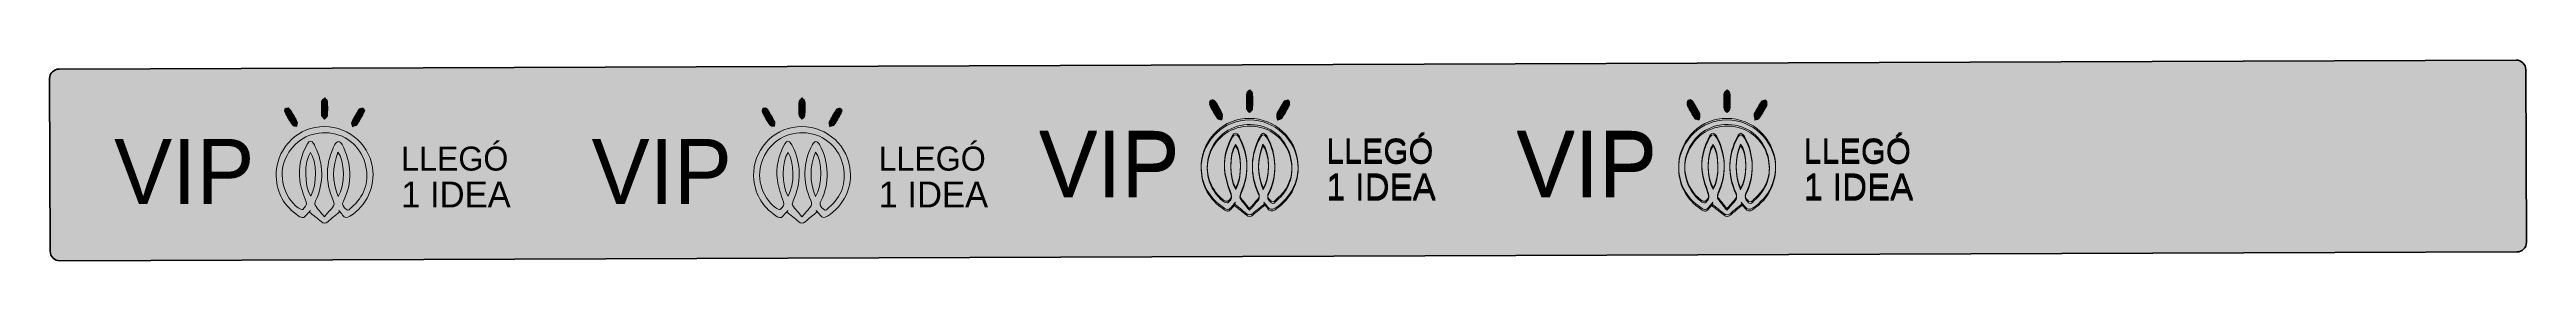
# Model space of a CAD drawing. Header units: millimetres. Extents: x -336 to 268, y -416 to 74.
# Drawn here: x 9.3 to 266.7, y -415.7 to -394.7 of the extents above; entities that cross this region are included whole.
import ezdxf

# ---------------------------------------------------------------- set-up
doc = ezdxf.new("R2010")
doc.units = ezdxf.units.MM
doc.header["$MEASUREMENT"] = 0
doc.layers.add('Capa 1', color=7, linetype='Continuous', lineweight=0)

msp = doc.modelspace()

# ---------------------------------------------------------------- hatches: boundary and pattern name
at = {"layer": 'Capa 1', "true_color": 0x92784b, "transparency": 33554687}
h = msp.add_hatch(color=35, dxfattribs=at)
h.dxf.hatch_style = 2
edge = h.paths.add_edge_path()
edge.add_spline(control_points=[(10.25, -395.68), (10.25, -395.68), (265.59, -394.75), (265.59, -394.75), (266.14, -394.75), (266.59, -395.2), (266.59, -395.75), (266.59, -395.75), (266.66, -413.75), (266.66, -413.75), (266.66, -414.3), (266.21, -414.75), (265.66, -414.75), (265.66, -414.75), (10.33, -415.67), (10.33, -415.67), (9.78, -415.68), (9.33, -415.23), (9.32, -414.68), (9.32, -414.68), (9.26, -396.68), (9.26, -396.68), (9.26, -396.13), (9.7, -395.68), (10.25, -395.68)], knot_values=[0, 0, 0, 0, 1, 1, 1, 2, 2, 2, 3, 3, 3, 4, 4, 4, 5, 5, 5, 6, 6, 6, 7, 7, 7, 8, 8, 8, 8], degree=3, periodic=0)
at = {"layer": 'Capa 1', "true_color": 0x000000, "transparency": 33554687}
h = msp.add_hatch(color=18, dxfattribs=at)
h.dxf.hatch_style = 2
edge = h.paths.add_edge_path()
edge.add_spline(control_points=[(37.52, -399.8), (37.52, -399.55), (37.48, -399.29), (37.53, -399.05), (37.57, -398.91), (37.74, -398.81), (37.85, -398.68), (37.95, -398.8), (38.13, -398.92), (38.14, -399.04), (38.17, -399.54), (38.17, -400.04), (38.14, -400.54), (38.13, -400.67), (37.93, -400.79), (37.82, -400.91), (37.72, -400.77), (37.56, -400.65), (37.53, -400.51), (37.48, -400.28), (37.52, -400.04), (37.52, -399.8), (37.52, -399.8), (37.52, -399.8), (37.52, -399.8)], knot_values=[0, 0, 0, 0, 1, 1, 1, 2, 2, 2, 3, 3, 3, 4, 4, 4, 5, 5, 5, 6, 6, 6, 7, 7, 7, 8, 8, 8, 8], degree=3, periodic=0)
h = msp.add_hatch(color=18, dxfattribs=at)
h.dxf.hatch_style = 2
edge = h.paths.add_edge_path()
edge.add_spline(control_points=[(87.14, -399.8), (87.14, -399.55), (87.1, -399.29), (87.15, -399.05), (87.18, -398.91), (87.36, -398.81), (87.47, -398.68), (87.57, -398.8), (87.75, -398.92), (87.76, -399.04), (87.79, -399.54), (87.79, -400.04), (87.75, -400.54), (87.74, -400.67), (87.55, -400.79), (87.44, -400.91), (87.33, -400.77), (87.18, -400.65), (87.15, -400.51), (87.1, -400.28), (87.13, -400.04), (87.13, -399.8), (87.14, -399.8), (87.14, -399.8), (87.14, -399.8)], knot_values=[0, 0, 0, 0, 1, 1, 1, 2, 2, 2, 3, 3, 3, 4, 4, 4, 5, 5, 5, 6, 6, 6, 7, 7, 7, 8, 8, 8, 8], degree=3, periodic=0)
h = msp.add_hatch(color=18, dxfattribs=at)
h.dxf.hatch_style = 2
edge = h.paths.add_edge_path()
edge.add_spline(control_points=[(130.17, -398.86), (130.24, -398.92), (130.36, -398.99), (130.43, -399.1), (130.68, -399.51), (130.93, -399.91), (131.13, -400.34), (131.19, -400.47), (131.1, -400.66), (131.07, -400.82), (130.92, -400.77), (130.69, -400.77), (130.62, -400.66), (130.34, -400.24), (130.1, -399.8), (129.86, -399.36), (129.73, -399.12), (129.86, -398.87), (130.17, -398.86)], knot_values=[0, 0, 0, 0, 1, 1, 1, 2, 2, 2, 3, 3, 3, 4, 4, 4, 5, 5, 5, 6, 6, 6, 6], degree=3, periodic=0)
h = msp.add_hatch(color=18, dxfattribs=at)
h.dxf.hatch_style = 2
edge = h.paths.add_edge_path()
edge.add_spline(control_points=[(133.65, -398.94), (133.65, -398.69), (133.61, -398.44), (133.67, -398.2), (133.7, -398.06), (133.88, -397.95), (133.99, -397.83), (134.09, -397.95), (134.26, -398.06), (134.27, -398.19), (134.31, -398.69), (134.31, -399.19), (134.27, -399.69), (134.26, -399.82), (134.06, -399.93), (133.95, -400.05), (133.85, -399.92), (133.69, -399.8), (133.66, -399.65), (133.61, -399.43), (133.65, -399.18), (133.65, -398.94), (133.65, -398.94), (133.65, -398.94), (133.65, -398.94)], knot_values=[0, 0, 0, 0, 1, 1, 1, 2, 2, 2, 3, 3, 3, 4, 4, 4, 5, 5, 5, 6, 6, 6, 7, 7, 7, 8, 8, 8, 8], degree=3, periodic=0)
h = msp.add_hatch(color=18, dxfattribs=at)
h.dxf.hatch_style = 2
edge = h.paths.add_edge_path()
edge.add_spline(control_points=[(133.65, -399.11), (133.65, -398.86), (133.61, -398.6), (133.67, -398.37), (133.7, -398.23), (133.88, -398.12), (133.99, -398), (134.09, -398.12), (134.26, -398.23), (134.27, -398.36), (134.31, -398.86), (134.31, -399.36), (134.27, -399.86), (134.26, -399.98), (134.06, -400.1), (133.95, -400.22), (133.85, -400.09), (133.69, -399.97), (133.66, -399.82), (133.61, -399.59), (133.65, -399.35), (133.65, -399.11), (133.65, -399.11), (133.65, -399.11), (133.65, -399.11)], knot_values=[0, 0, 0, 0, 1, 1, 1, 2, 2, 2, 3, 3, 3, 4, 4, 4, 5, 5, 5, 6, 6, 6, 7, 7, 7, 8, 8, 8, 8], degree=3, periodic=0)
h = msp.add_hatch(color=18, dxfattribs=at)
h.dxf.hatch_style = 2
edge = h.paths.add_edge_path()
edge.add_spline(control_points=[(138.15, -399.16), (138.1, -399.29), (138.07, -399.38), (138.02, -399.46), (137.8, -399.86), (137.58, -400.27), (137.32, -400.64), (137.24, -400.76), (137.03, -400.77), (136.87, -400.83), (136.84, -400.67), (136.74, -400.47), (136.8, -400.36), (137.02, -399.91), (137.27, -399.47), (137.54, -399.06), (137.61, -398.96), (137.8, -398.9), (137.93, -398.9), (138.01, -398.91), (138.08, -399.08), (138.15, -399.16)], knot_values=[0, 0, 0, 0, 1, 1, 1, 2, 2, 2, 3, 3, 3, 4, 4, 4, 5, 5, 5, 6, 6, 6, 7, 7, 7, 7], degree=3, periodic=0)
h = msp.add_hatch(color=18, dxfattribs=at)
h.dxf.hatch_style = 2
edge = h.paths.add_edge_path()
edge.add_spline(control_points=[(179.79, -398.86), (179.85, -398.92), (179.98, -398.99), (180.05, -399.1), (180.3, -399.51), (180.55, -399.91), (180.75, -400.34), (180.81, -400.47), (180.72, -400.66), (180.69, -400.82), (180.54, -400.77), (180.31, -400.77), (180.24, -400.66), (179.96, -400.24), (179.72, -399.8), (179.48, -399.36), (179.35, -399.12), (179.48, -398.87), (179.79, -398.86)], knot_values=[0, 0, 0, 0, 1, 1, 1, 2, 2, 2, 3, 3, 3, 4, 4, 4, 5, 5, 5, 6, 6, 6, 6], degree=3, periodic=0)
h = msp.add_hatch(color=18, dxfattribs=at)
h.dxf.hatch_style = 2
edge = h.paths.add_edge_path()
edge.add_spline(control_points=[(183.27, -398.94), (183.27, -398.69), (183.23, -398.44), (183.29, -398.2), (183.32, -398.06), (183.49, -397.95), (183.61, -397.83), (183.7, -397.95), (183.88, -398.06), (183.89, -398.19), (183.92, -398.69), (183.93, -399.19), (183.89, -399.69), (183.88, -399.82), (183.68, -399.93), (183.57, -400.05), (183.47, -399.92), (183.31, -399.8), (183.28, -399.65), (183.23, -399.43), (183.27, -399.18), (183.27, -398.94), (183.27, -398.94), (183.27, -398.94), (183.27, -398.94)], knot_values=[0, 0, 0, 0, 1, 1, 1, 2, 2, 2, 3, 3, 3, 4, 4, 4, 5, 5, 5, 6, 6, 6, 7, 7, 7, 8, 8, 8, 8], degree=3, periodic=0)
h = msp.add_hatch(color=18, dxfattribs=at)
h.dxf.hatch_style = 2
edge = h.paths.add_edge_path()
edge.add_spline(control_points=[(183.27, -399.11), (183.27, -398.86), (183.23, -398.6), (183.29, -398.37), (183.32, -398.23), (183.49, -398.12), (183.61, -398), (183.7, -398.12), (183.88, -398.23), (183.89, -398.36), (183.92, -398.86), (183.93, -399.36), (183.89, -399.86), (183.88, -399.98), (183.68, -400.1), (183.57, -400.22), (183.47, -400.09), (183.31, -399.97), (183.28, -399.82), (183.23, -399.59), (183.27, -399.35), (183.27, -399.11), (183.27, -399.11), (183.27, -399.11), (183.27, -399.11)], knot_values=[0, 0, 0, 0, 1, 1, 1, 2, 2, 2, 3, 3, 3, 4, 4, 4, 5, 5, 5, 6, 6, 6, 7, 7, 7, 8, 8, 8, 8], degree=3, periodic=0)
h = msp.add_hatch(color=18, dxfattribs=at)
h.dxf.hatch_style = 2
edge = h.paths.add_edge_path()
edge.add_spline(control_points=[(187.77, -399.16), (187.72, -399.29), (187.69, -399.38), (187.64, -399.46), (187.41, -399.86), (187.2, -400.27), (186.94, -400.64), (186.86, -400.76), (186.64, -400.77), (186.49, -400.83), (186.46, -400.67), (186.36, -400.47), (186.42, -400.36), (186.63, -399.91), (186.89, -399.47), (187.16, -399.06), (187.23, -398.96), (187.42, -398.9), (187.55, -398.9), (187.63, -398.91), (187.7, -399.08), (187.77, -399.16)], knot_values=[0, 0, 0, 0, 1, 1, 1, 2, 2, 2, 3, 3, 3, 4, 4, 4, 5, 5, 5, 6, 6, 6, 7, 7, 7, 7], degree=3, periodic=0)
h = msp.add_hatch(color=18, dxfattribs=at)
h.dxf.hatch_style = 2
edge = h.paths.add_edge_path()
edge.add_spline(control_points=[(36.4, -408.92), (37.09, -407.76), (37.02, -405.25), (36.38, -404.39), (35.71, -405.26), (35.7, -407.9), (36.4, -408.92)], knot_values=[0, 0, 0, 0, 1, 1, 1, 2, 2, 2, 2], degree=3, periodic=0)
edge = h.paths.add_edge_path()
edge.add_spline(control_points=[(39.24, -408.95), (40, -407.9), (39.96, -405.12), (39.22, -404.36), (38.63, -405.89), (38.62, -407.39), (39.24, -408.95)], knot_values=[0, 0, 0, 0, 1, 1, 1, 2, 2, 2, 2], degree=3, periodic=0)
edge = h.paths.add_edge_path()
edge.add_spline(control_points=[(37.82, -411.08), (38.14, -410.71), (38.4, -410.42), (38.66, -410.13), (38.87, -409.89), (38.87, -409.67), (38.74, -409.38), (37.87, -407.41), (37.92, -405.46), (38.92, -403.55), (38.99, -403.42), (39.16, -403.23), (39.27, -403.24), (39.41, -403.25), (39.58, -403.42), (39.66, -403.56), (40.16, -404.48), (40.43, -405.47), (40.45, -406.51), (40.47, -407.54), (40.27, -408.54), (39.79, -409.45), (39.58, -409.87), (39.86, -410.08), (40.07, -410.3), (40.31, -410.55), (40.47, -410.24), (40.62, -410.12), (41.94, -408.99), (42.45, -407.56), (42.14, -405.87), (41.78, -403.94), (40.19, -402.5), (38.32, -402.34), (36.31, -402.16), (34.61, -403.15), (33.78, -405.02), (33, -406.79), (33.57, -408.97), (35.1, -410.16), (35.23, -410.26), (35.53, -410.36), (35.58, -410.31), (35.76, -410.09), (36.05, -409.92), (35.91, -409.51), (35.65, -408.78), (35.38, -408.04), (35.27, -407.28), (35.08, -405.93), (35.39, -404.66), (36.06, -403.47), (36.25, -403.12), (36.5, -403.13), (36.71, -403.46), (36.76, -403.54), (36.8, -403.62), (36.84, -403.71), (37.76, -405.6), (37.78, -407.51), (36.91, -409.43), (36.85, -409.56), (36.79, -409.78), (36.85, -409.87), (37.14, -410.27), (37.46, -410.64), (37.82, -411.08)], knot_values=[0, 0, 0, 0, 1, 1, 1, 2, 2, 2, 3, 3, 3, 4, 4, 4, 5, 5, 5, 6, 6, 6, 7, 7, 7, 8, 8, 8, 9, 9, 9, 10, 10, 10, 11, 11, 11, 12, 12, 12, 13, 13, 13, 14, 14, 14, 15, 15, 15, 16, 16, 16, 17, 17, 17, 18, 18, 18, 19, 19, 19, 20, 20, 20, 21, 21, 21, 22, 22, 22, 22], degree=3, periodic=0)
edge = h.paths.add_edge_path()
edge.add_spline(control_points=[(39.4, -410.58), (38.99, -410.92), (38.57, -411.24), (38.18, -411.59), (37.92, -411.81), (37.73, -411.78), (37.49, -411.58), (37.08, -411.24), (36.66, -410.92), (36.25, -410.59), (36.29, -410.53), (36.33, -410.47), (36.37, -410.41), (36.25, -410.55), (36.13, -410.69), (36.02, -410.82), (35.67, -411.25), (35.57, -411.28), (35.1, -410.97), (33.66, -409.98), (32.86, -408.62), (32.81, -406.86), (32.73, -404.21), (34.75, -401.92), (37.33, -401.69), (40.01, -401.46), (42.39, -403.3), (42.81, -405.93), (43.14, -407.92), (42.2, -409.94), (40.48, -411.02), (40.15, -411.23), (39.93, -411.2), (39.71, -410.9), (39.59, -410.74), (39.45, -410.58), (39.31, -410.42), (39.34, -410.47), (39.37, -410.53), (39.4, -410.58)], knot_values=[0, 0, 0, 0, 1, 1, 1, 2, 2, 2, 3, 3, 3, 4, 4, 4, 5, 5, 5, 6, 6, 6, 7, 7, 7, 8, 8, 8, 9, 9, 9, 10, 10, 10, 11, 11, 11, 12, 12, 12, 13, 13, 13, 13], degree=3, periodic=0)
h = msp.add_hatch(color=18, dxfattribs=at)
h.dxf.hatch_style = 2
edge = h.paths.add_edge_path()
edge.add_spline(control_points=[(34.04, -399.71), (34.1, -399.77), (34.23, -399.85), (34.3, -399.96), (34.55, -400.36), (34.8, -400.77), (35, -401.2), (35.06, -401.32), (34.96, -401.52), (34.94, -401.68), (34.78, -401.63), (34.56, -401.62), (34.49, -401.51), (34.21, -401.1), (33.96, -400.66), (33.73, -400.22), (33.6, -399.97), (33.73, -399.72), (34.04, -399.71)], knot_values=[0, 0, 0, 0, 1, 1, 1, 2, 2, 2, 3, 3, 3, 4, 4, 4, 5, 5, 5, 6, 6, 6, 6], degree=3, periodic=0)
h = msp.add_hatch(color=18, dxfattribs=at)
h.dxf.hatch_style = 2
edge = h.paths.add_edge_path()
edge.add_spline(control_points=[(42.02, -400.02), (41.96, -400.15), (41.93, -400.23), (41.89, -400.31), (41.66, -400.71), (41.45, -401.12), (41.19, -401.5), (41.11, -401.61), (40.89, -401.63), (40.74, -401.69), (40.71, -401.52), (40.61, -401.33), (40.67, -401.21), (40.88, -400.76), (41.14, -400.33), (41.41, -399.91), (41.47, -399.81), (41.67, -399.75), (41.8, -399.76), (41.88, -399.77), (41.95, -399.93), (42.02, -400.02)], knot_values=[0, 0, 0, 0, 1, 1, 1, 2, 2, 2, 3, 3, 3, 4, 4, 4, 5, 5, 5, 6, 6, 6, 7, 7, 7, 7], degree=3, periodic=0)
h = msp.add_hatch(color=18, dxfattribs=at)
h.dxf.hatch_style = 2
edge = h.paths.add_edge_path()
edge.add_spline(control_points=[(86.01, -408.92), (86.71, -407.76), (86.64, -405.25), (86, -404.39), (85.33, -405.26), (85.32, -407.9), (86.01, -408.92)], knot_values=[0, 0, 0, 0, 1, 1, 1, 2, 2, 2, 2], degree=3, periodic=0)
edge = h.paths.add_edge_path()
edge.add_spline(control_points=[(88.86, -408.95), (89.62, -407.9), (89.57, -405.12), (88.84, -404.36), (88.25, -405.89), (88.23, -407.39), (88.86, -408.95)], knot_values=[0, 0, 0, 0, 1, 1, 1, 2, 2, 2, 2], degree=3, periodic=0)
edge = h.paths.add_edge_path()
edge.add_spline(control_points=[(87.44, -411.08), (87.76, -410.71), (88.01, -410.42), (88.28, -410.13), (88.49, -409.89), (88.49, -409.67), (88.36, -409.38), (87.49, -407.41), (87.53, -405.46), (88.54, -403.55), (88.61, -403.42), (88.78, -403.23), (88.89, -403.24), (89.03, -403.25), (89.2, -403.42), (89.28, -403.56), (89.78, -404.48), (90.04, -405.47), (90.07, -406.51), (90.09, -407.54), (89.88, -408.54), (89.41, -409.45), (89.2, -409.87), (89.48, -410.08), (89.69, -410.3), (89.93, -410.55), (90.09, -410.24), (90.24, -410.12), (91.56, -408.99), (92.07, -407.56), (91.76, -405.87), (91.4, -403.94), (89.8, -402.5), (87.93, -402.34), (85.92, -402.16), (84.23, -403.15), (83.4, -405.02), (82.62, -406.79), (83.19, -408.97), (84.72, -410.16), (84.85, -410.26), (85.15, -410.36), (85.19, -410.31), (85.38, -410.09), (85.67, -409.92), (85.52, -409.51), (85.27, -408.78), (85, -408.04), (84.89, -407.28), (84.7, -405.93), (85.01, -404.66), (85.67, -403.47), (85.87, -403.12), (86.12, -403.13), (86.33, -403.46), (86.38, -403.54), (86.42, -403.62), (86.46, -403.71), (87.38, -405.6), (87.4, -407.51), (86.53, -409.43), (86.47, -409.56), (86.41, -409.78), (86.47, -409.87), (86.75, -410.27), (87.08, -410.64), (87.44, -411.08)], knot_values=[0, 0, 0, 0, 1, 1, 1, 2, 2, 2, 3, 3, 3, 4, 4, 4, 5, 5, 5, 6, 6, 6, 7, 7, 7, 8, 8, 8, 9, 9, 9, 10, 10, 10, 11, 11, 11, 12, 12, 12, 13, 13, 13, 14, 14, 14, 15, 15, 15, 16, 16, 16, 17, 17, 17, 18, 18, 18, 19, 19, 19, 20, 20, 20, 21, 21, 21, 22, 22, 22, 22], degree=3, periodic=0)
edge = h.paths.add_edge_path()
edge.add_spline(control_points=[(89.02, -410.58), (88.61, -410.92), (88.19, -411.24), (87.79, -411.59), (87.54, -411.81), (87.35, -411.78), (87.1, -411.58), (86.7, -411.24), (86.28, -410.92), (85.87, -410.59), (85.91, -410.53), (85.95, -410.47), (85.99, -410.41), (85.87, -410.55), (85.75, -410.69), (85.64, -410.82), (85.29, -411.25), (85.18, -411.28), (84.72, -410.97), (83.28, -409.98), (82.48, -408.62), (82.43, -406.86), (82.35, -404.21), (84.37, -401.92), (86.95, -401.69), (89.62, -401.46), (92.01, -403.3), (92.43, -405.93), (92.75, -407.92), (91.82, -409.94), (90.1, -411.02), (89.77, -411.23), (89.55, -411.2), (89.33, -410.9), (89.2, -410.74), (89.06, -410.58), (88.93, -410.42), (88.96, -410.47), (88.99, -410.53), (89.02, -410.58)], knot_values=[0, 0, 0, 0, 1, 1, 1, 2, 2, 2, 3, 3, 3, 4, 4, 4, 5, 5, 5, 6, 6, 6, 7, 7, 7, 8, 8, 8, 9, 9, 9, 10, 10, 10, 11, 11, 11, 12, 12, 12, 13, 13, 13, 13], degree=3, periodic=0)
h = msp.add_hatch(color=18, dxfattribs=at)
h.dxf.hatch_style = 2
edge = h.paths.add_edge_path()
edge.add_spline(control_points=[(83.65, -399.71), (83.72, -399.77), (83.85, -399.85), (83.92, -399.96), (84.17, -400.36), (84.41, -400.77), (84.62, -401.2), (84.67, -401.32), (84.58, -401.52), (84.56, -401.68), (84.4, -401.63), (84.18, -401.62), (84.1, -401.51), (83.82, -401.1), (83.58, -400.66), (83.35, -400.22), (83.22, -399.97), (83.35, -399.72), (83.65, -399.71)], knot_values=[0, 0, 0, 0, 1, 1, 1, 2, 2, 2, 3, 3, 3, 4, 4, 4, 5, 5, 5, 6, 6, 6, 6], degree=3, periodic=0)
h = msp.add_hatch(color=18, dxfattribs=at)
h.dxf.hatch_style = 2
edge = h.paths.add_edge_path()
edge.add_spline(control_points=[(91.64, -400.02), (91.58, -400.15), (91.55, -400.23), (91.51, -400.31), (91.28, -400.71), (91.07, -401.12), (90.81, -401.5), (90.73, -401.61), (90.51, -401.63), (90.36, -401.69), (90.33, -401.52), (90.23, -401.33), (90.28, -401.21), (90.5, -400.76), (90.75, -400.33), (91.03, -399.91), (91.09, -399.81), (91.29, -399.75), (91.42, -399.76), (91.5, -399.77), (91.57, -399.93), (91.64, -400.02)], knot_values=[0, 0, 0, 0, 1, 1, 1, 2, 2, 2, 3, 3, 3, 4, 4, 4, 5, 5, 5, 6, 6, 6, 7, 7, 7, 7], degree=3, periodic=0)
h = msp.add_hatch(color=18, dxfattribs=at)
h.dxf.hatch_style = 2
edge = h.paths.add_edge_path()
edge.add_spline(control_points=[(132.53, -408.06), (133.22, -406.9), (133.16, -404.39), (132.52, -403.54), (131.84, -404.4), (131.84, -407.05), (132.53, -408.06)], knot_values=[0, 0, 0, 0, 1, 1, 1, 2, 2, 2, 2], degree=3, periodic=0)
edge = h.paths.add_edge_path()
edge.add_spline(control_points=[(135.37, -408.1), (136.13, -407.04), (136.09, -404.27), (135.35, -403.5), (134.76, -405.03), (134.75, -406.53), (135.37, -408.1)], knot_values=[0, 0, 0, 0, 1, 1, 1, 2, 2, 2, 2], degree=3, periodic=0)
edge = h.paths.add_edge_path()
edge.add_spline(control_points=[(133.95, -410.23), (134.28, -409.86), (134.53, -409.56), (134.79, -409.27), (135.01, -409.04), (135.01, -408.82), (134.87, -408.52), (134, -406.56), (134.05, -404.61), (135.05, -402.7), (135.13, -402.56), (135.3, -402.37), (135.4, -402.38), (135.55, -402.4), (135.72, -402.56), (135.79, -402.7), (136.3, -403.62), (136.56, -404.61), (136.58, -405.66), (136.6, -406.69), (136.4, -407.68), (135.93, -408.6), (135.71, -409.02), (136, -409.23), (136.21, -409.44), (136.44, -409.69), (136.61, -409.38), (136.75, -409.26), (138.07, -408.14), (138.59, -406.7), (138.27, -405.01), (137.91, -403.09), (136.32, -401.65), (134.45, -401.48), (132.44, -401.31), (130.74, -402.29), (129.92, -404.17), (129.14, -405.93), (129.7, -408.12), (131.23, -409.3), (131.36, -409.4), (131.66, -409.51), (131.71, -409.46), (131.9, -409.24), (132.19, -409.07), (132.04, -408.65), (131.78, -407.93), (131.52, -407.18), (131.41, -406.42), (131.21, -405.08), (131.53, -403.8), (132.19, -402.62), (132.39, -402.27), (132.63, -402.27), (132.85, -402.61), (132.89, -402.68), (132.93, -402.77), (132.97, -402.85), (133.89, -404.75), (133.92, -406.65), (133.05, -408.58), (132.99, -408.71), (132.93, -408.92), (132.99, -409.01), (133.27, -409.42), (133.6, -409.79), (133.95, -410.23)], knot_values=[0, 0, 0, 0, 1, 1, 1, 2, 2, 2, 3, 3, 3, 4, 4, 4, 5, 5, 5, 6, 6, 6, 7, 7, 7, 8, 8, 8, 9, 9, 9, 10, 10, 10, 11, 11, 11, 12, 12, 12, 13, 13, 13, 14, 14, 14, 15, 15, 15, 16, 16, 16, 17, 17, 17, 18, 18, 18, 19, 19, 19, 20, 20, 20, 21, 21, 21, 22, 22, 22, 22], degree=3, periodic=0)
edge = h.paths.add_edge_path()
edge.add_spline(control_points=[(135.53, -409.73), (135.12, -410.06), (134.7, -410.38), (134.31, -410.73), (134.06, -410.95), (133.86, -410.93), (133.62, -410.73), (133.22, -410.39), (132.8, -410.07), (132.38, -409.74), (132.42, -409.68), (132.46, -409.62), (132.5, -409.56), (132.39, -409.69), (132.27, -409.83), (132.16, -409.97), (131.8, -410.4), (131.7, -410.43), (131.24, -410.11), (129.79, -409.12), (128.99, -407.76), (128.94, -406), (128.86, -403.36), (130.88, -401.06), (133.46, -400.84), (136.14, -400.6), (138.52, -402.44), (138.95, -405.07), (139.27, -407.07), (138.33, -409.09), (136.61, -410.17), (136.29, -410.37), (136.06, -410.35), (135.84, -410.05), (135.72, -409.88), (135.58, -409.73), (135.45, -409.57), (135.48, -409.62), (135.5, -409.67), (135.53, -409.73)], knot_values=[0, 0, 0, 0, 1, 1, 1, 2, 2, 2, 3, 3, 3, 4, 4, 4, 5, 5, 5, 6, 6, 6, 7, 7, 7, 8, 8, 8, 9, 9, 9, 10, 10, 10, 11, 11, 11, 12, 12, 12, 13, 13, 13, 13], degree=3, periodic=0)
h = msp.add_hatch(color=18, dxfattribs=at)
h.dxf.hatch_style = 2
edge = h.paths.add_edge_path()
edge.add_spline(control_points=[(132.53, -408.23), (133.22, -407.07), (133.16, -404.56), (132.52, -403.7), (131.84, -404.57), (131.84, -407.22), (132.53, -408.23)], knot_values=[0, 0, 0, 0, 1, 1, 1, 2, 2, 2, 2], degree=3, periodic=0)
edge = h.paths.add_edge_path()
edge.add_spline(control_points=[(135.37, -408.26), (136.13, -407.21), (136.09, -404.44), (135.35, -403.67), (134.76, -405.2), (134.75, -406.7), (135.37, -408.26)], knot_values=[0, 0, 0, 0, 1, 1, 1, 2, 2, 2, 2], degree=3, periodic=0)
edge = h.paths.add_edge_path()
edge.add_spline(control_points=[(133.95, -410.4), (134.28, -410.03), (134.53, -409.73), (134.79, -409.44), (135.01, -409.21), (135.01, -408.99), (134.87, -408.69), (134, -406.73), (134.05, -404.78), (135.05, -402.87), (135.13, -402.73), (135.3, -402.54), (135.4, -402.55), (135.55, -402.57), (135.72, -402.73), (135.79, -402.87), (136.3, -403.79), (136.56, -404.78), (136.58, -405.82), (136.6, -406.86), (136.4, -407.85), (135.93, -408.77), (135.71, -409.18), (136, -409.4), (136.21, -409.61), (136.44, -409.86), (136.61, -409.55), (136.75, -409.43), (138.07, -408.31), (138.59, -406.87), (138.27, -405.18), (137.91, -403.25), (136.32, -401.81), (134.45, -401.65), (132.44, -401.48), (130.74, -402.46), (129.92, -404.33), (129.14, -406.1), (129.7, -408.28), (131.23, -409.47), (131.36, -409.57), (131.66, -409.68), (131.71, -409.62), (131.9, -409.41), (132.19, -409.24), (132.04, -408.82), (131.78, -408.09), (131.52, -407.35), (131.41, -406.59), (131.21, -405.25), (131.53, -403.97), (132.19, -402.79), (132.39, -402.44), (132.63, -402.44), (132.85, -402.77), (132.89, -402.85), (132.93, -402.94), (132.97, -403.02), (133.89, -404.92), (133.92, -406.82), (133.05, -408.74), (132.99, -408.88), (132.93, -409.09), (132.99, -409.18), (133.27, -409.58), (133.6, -409.96), (133.95, -410.4)], knot_values=[0, 0, 0, 0, 1, 1, 1, 2, 2, 2, 3, 3, 3, 4, 4, 4, 5, 5, 5, 6, 6, 6, 7, 7, 7, 8, 8, 8, 9, 9, 9, 10, 10, 10, 11, 11, 11, 12, 12, 12, 13, 13, 13, 14, 14, 14, 15, 15, 15, 16, 16, 16, 17, 17, 17, 18, 18, 18, 19, 19, 19, 20, 20, 20, 21, 21, 21, 22, 22, 22, 22], degree=3, periodic=0)
edge = h.paths.add_edge_path()
edge.add_spline(control_points=[(135.53, -409.9), (135.12, -410.23), (134.7, -410.55), (134.31, -410.9), (134.06, -411.12), (133.86, -411.1), (133.62, -410.89), (133.22, -410.55), (132.8, -410.24), (132.38, -409.91), (132.42, -409.85), (132.46, -409.79), (132.5, -409.73), (132.39, -409.86), (132.27, -410), (132.16, -410.14), (131.8, -410.57), (131.7, -410.6), (131.24, -410.28), (129.79, -409.29), (128.99, -407.93), (128.94, -406.17), (128.86, -403.53), (130.88, -401.23), (133.46, -401.01), (136.14, -400.77), (138.52, -402.61), (138.95, -405.24), (139.27, -407.24), (138.33, -409.26), (136.61, -410.34), (136.29, -410.54), (136.06, -410.52), (135.84, -410.22), (135.72, -410.05), (135.58, -409.9), (135.45, -409.73), (135.48, -409.79), (135.5, -409.84), (135.53, -409.9)], knot_values=[0, 0, 0, 0, 1, 1, 1, 2, 2, 2, 3, 3, 3, 4, 4, 4, 5, 5, 5, 6, 6, 6, 7, 7, 7, 8, 8, 8, 9, 9, 9, 10, 10, 10, 11, 11, 11, 12, 12, 12, 13, 13, 13, 13], degree=3, periodic=0)
h = msp.add_hatch(color=18, dxfattribs=at)
h.dxf.hatch_style = 2
edge = h.paths.add_edge_path()
edge.add_spline(control_points=[(130.17, -399.02), (130.24, -399.08), (130.36, -399.16), (130.43, -399.27), (130.68, -399.68), (130.93, -400.08), (131.13, -400.51), (131.19, -400.63), (131.1, -400.83), (131.07, -400.99), (130.92, -400.94), (130.69, -400.93), (130.62, -400.83), (130.34, -400.41), (130.1, -399.97), (129.86, -399.53), (129.73, -399.28), (129.86, -399.04), (130.17, -399.02)], knot_values=[0, 0, 0, 0, 1, 1, 1, 2, 2, 2, 3, 3, 3, 4, 4, 4, 5, 5, 5, 6, 6, 6, 6], degree=3, periodic=0)
h = msp.add_hatch(color=18, dxfattribs=at)
h.dxf.hatch_style = 2
edge = h.paths.add_edge_path()
edge.add_spline(control_points=[(138.15, -399.33), (138.1, -399.46), (138.07, -399.55), (138.02, -399.63), (137.8, -400.02), (137.58, -400.44), (137.32, -400.81), (137.24, -400.92), (137.03, -400.94), (136.87, -401), (136.84, -400.84), (136.74, -400.64), (136.8, -400.52), (137.02, -400.07), (137.27, -399.64), (137.54, -399.22), (137.61, -399.13), (137.8, -399.06), (137.93, -399.07), (138.01, -399.08), (138.08, -399.25), (138.15, -399.33)], knot_values=[0, 0, 0, 0, 1, 1, 1, 2, 2, 2, 3, 3, 3, 4, 4, 4, 5, 5, 5, 6, 6, 6, 7, 7, 7, 7], degree=3, periodic=0)
h = msp.add_hatch(color=18, dxfattribs=at)
h.dxf.hatch_style = 2
edge = h.paths.add_edge_path()
edge.add_spline(control_points=[(182.15, -408.06), (182.84, -406.9), (182.78, -404.39), (182.14, -403.54), (181.46, -404.4), (181.45, -407.05), (182.15, -408.06)], knot_values=[0, 0, 0, 0, 1, 1, 1, 2, 2, 2, 2], degree=3, periodic=0)
edge = h.paths.add_edge_path()
edge.add_spline(control_points=[(184.99, -408.1), (185.75, -407.04), (185.71, -404.27), (184.97, -403.5), (184.38, -405.03), (184.37, -406.53), (184.99, -408.1)], knot_values=[0, 0, 0, 0, 1, 1, 1, 2, 2, 2, 2], degree=3, periodic=0)
edge = h.paths.add_edge_path()
edge.add_spline(control_points=[(183.57, -410.23), (183.89, -409.86), (184.15, -409.56), (184.41, -409.27), (184.63, -409.04), (184.62, -408.82), (184.49, -408.52), (183.62, -406.56), (183.67, -404.61), (184.67, -402.7), (184.74, -402.56), (184.92, -402.37), (185.02, -402.38), (185.16, -402.4), (185.33, -402.56), (185.41, -402.7), (185.91, -403.62), (186.18, -404.61), (186.2, -405.66), (186.22, -406.69), (186.02, -407.68), (185.55, -408.6), (185.33, -409.02), (185.62, -409.23), (185.82, -409.44), (186.06, -409.69), (186.23, -409.38), (186.37, -409.26), (187.69, -408.14), (188.21, -406.7), (187.89, -405.01), (187.53, -403.09), (185.94, -401.65), (184.07, -401.48), (182.06, -401.31), (180.36, -402.29), (179.53, -404.17), (178.76, -405.93), (179.32, -408.12), (180.85, -409.3), (180.98, -409.4), (181.28, -409.51), (181.33, -409.46), (181.52, -409.24), (181.8, -409.07), (181.66, -408.65), (181.4, -407.93), (181.14, -407.18), (181.03, -406.42), (180.83, -405.08), (181.15, -403.8), (181.81, -402.62), (182, -402.27), (182.25, -402.27), (182.46, -402.61), (182.51, -402.68), (182.55, -402.77), (182.59, -402.85), (183.51, -404.75), (183.53, -406.65), (182.66, -408.58), (182.6, -408.71), (182.54, -408.92), (182.61, -409.01), (182.89, -409.42), (183.22, -409.79), (183.57, -410.23)], knot_values=[0, 0, 0, 0, 1, 1, 1, 2, 2, 2, 3, 3, 3, 4, 4, 4, 5, 5, 5, 6, 6, 6, 7, 7, 7, 8, 8, 8, 9, 9, 9, 10, 10, 10, 11, 11, 11, 12, 12, 12, 13, 13, 13, 14, 14, 14, 15, 15, 15, 16, 16, 16, 17, 17, 17, 18, 18, 18, 19, 19, 19, 20, 20, 20, 21, 21, 21, 22, 22, 22, 22], degree=3, periodic=0)
edge = h.paths.add_edge_path()
edge.add_spline(control_points=[(185.15, -409.73), (184.74, -410.06), (184.32, -410.38), (183.93, -410.73), (183.68, -410.95), (183.48, -410.93), (183.24, -410.73), (182.84, -410.39), (182.42, -410.07), (182, -409.74), (182.04, -409.68), (182.08, -409.62), (182.12, -409.56), (182, -409.69), (181.89, -409.83), (181.77, -409.97), (181.42, -410.4), (181.32, -410.43), (180.86, -410.11), (179.41, -409.12), (178.61, -407.76), (178.56, -406), (178.48, -403.36), (180.5, -401.06), (183.08, -400.84), (185.76, -400.6), (188.14, -402.44), (188.57, -405.07), (188.89, -407.07), (187.95, -409.09), (186.23, -410.17), (185.91, -410.37), (185.68, -410.35), (185.46, -410.05), (185.34, -409.88), (185.2, -409.73), (185.06, -409.57), (185.09, -409.62), (185.12, -409.67), (185.15, -409.73)], knot_values=[0, 0, 0, 0, 1, 1, 1, 2, 2, 2, 3, 3, 3, 4, 4, 4, 5, 5, 5, 6, 6, 6, 7, 7, 7, 8, 8, 8, 9, 9, 9, 10, 10, 10, 11, 11, 11, 12, 12, 12, 13, 13, 13, 13], degree=3, periodic=0)
h = msp.add_hatch(color=18, dxfattribs=at)
h.dxf.hatch_style = 2
edge = h.paths.add_edge_path()
edge.add_spline(control_points=[(182.15, -408.23), (182.84, -407.07), (182.78, -404.56), (182.14, -403.7), (181.46, -404.57), (181.45, -407.22), (182.15, -408.23)], knot_values=[0, 0, 0, 0, 1, 1, 1, 2, 2, 2, 2], degree=3, periodic=0)
edge = h.paths.add_edge_path()
edge.add_spline(control_points=[(184.99, -408.26), (185.75, -407.21), (185.71, -404.44), (184.97, -403.67), (184.38, -405.2), (184.37, -406.7), (184.99, -408.26)], knot_values=[0, 0, 0, 0, 1, 1, 1, 2, 2, 2, 2], degree=3, periodic=0)
edge = h.paths.add_edge_path()
edge.add_spline(control_points=[(183.57, -410.4), (183.89, -410.03), (184.15, -409.73), (184.41, -409.44), (184.63, -409.21), (184.62, -408.99), (184.49, -408.69), (183.62, -406.73), (183.67, -404.78), (184.67, -402.87), (184.74, -402.73), (184.92, -402.54), (185.02, -402.55), (185.16, -402.57), (185.33, -402.73), (185.41, -402.87), (185.91, -403.79), (186.18, -404.78), (186.2, -405.82), (186.22, -406.86), (186.02, -407.85), (185.55, -408.77), (185.33, -409.18), (185.62, -409.4), (185.82, -409.61), (186.06, -409.86), (186.23, -409.55), (186.37, -409.43), (187.69, -408.31), (188.21, -406.87), (187.89, -405.18), (187.53, -403.25), (185.94, -401.81), (184.07, -401.65), (182.06, -401.48), (180.36, -402.46), (179.53, -404.33), (178.76, -406.1), (179.32, -408.28), (180.85, -409.47), (180.98, -409.57), (181.28, -409.68), (181.33, -409.62), (181.52, -409.41), (181.8, -409.24), (181.66, -408.82), (181.4, -408.09), (181.14, -407.35), (181.03, -406.59), (180.83, -405.25), (181.15, -403.97), (181.81, -402.79), (182, -402.44), (182.25, -402.44), (182.46, -402.77), (182.51, -402.85), (182.55, -402.94), (182.59, -403.02), (183.51, -404.92), (183.53, -406.82), (182.66, -408.74), (182.6, -408.88), (182.54, -409.09), (182.61, -409.18), (182.89, -409.58), (183.22, -409.96), (183.57, -410.4)], knot_values=[0, 0, 0, 0, 1, 1, 1, 2, 2, 2, 3, 3, 3, 4, 4, 4, 5, 5, 5, 6, 6, 6, 7, 7, 7, 8, 8, 8, 9, 9, 9, 10, 10, 10, 11, 11, 11, 12, 12, 12, 13, 13, 13, 14, 14, 14, 15, 15, 15, 16, 16, 16, 17, 17, 17, 18, 18, 18, 19, 19, 19, 20, 20, 20, 21, 21, 21, 22, 22, 22, 22], degree=3, periodic=0)
edge = h.paths.add_edge_path()
edge.add_spline(control_points=[(185.15, -409.9), (184.74, -410.23), (184.32, -410.55), (183.93, -410.9), (183.68, -411.12), (183.48, -411.1), (183.24, -410.89), (182.84, -410.55), (182.42, -410.24), (182, -409.91), (182.04, -409.85), (182.08, -409.79), (182.12, -409.73), (182, -409.86), (181.89, -410), (181.77, -410.14), (181.42, -410.57), (181.32, -410.6), (180.86, -410.28), (179.41, -409.29), (178.61, -407.93), (178.56, -406.17), (178.48, -403.53), (180.5, -401.23), (183.08, -401.01), (185.76, -400.77), (188.14, -402.61), (188.57, -405.24), (188.89, -407.24), (187.95, -409.26), (186.23, -410.34), (185.91, -410.54), (185.68, -410.52), (185.46, -410.22), (185.34, -410.05), (185.2, -409.9), (185.06, -409.73), (185.09, -409.79), (185.12, -409.84), (185.15, -409.9)], knot_values=[0, 0, 0, 0, 1, 1, 1, 2, 2, 2, 3, 3, 3, 4, 4, 4, 5, 5, 5, 6, 6, 6, 7, 7, 7, 8, 8, 8, 9, 9, 9, 10, 10, 10, 11, 11, 11, 12, 12, 12, 13, 13, 13, 13], degree=3, periodic=0)
h = msp.add_hatch(color=18, dxfattribs=at)
h.dxf.hatch_style = 2
edge = h.paths.add_edge_path()
edge.add_spline(control_points=[(179.79, -399.02), (179.85, -399.08), (179.98, -399.16), (180.05, -399.27), (180.3, -399.68), (180.55, -400.08), (180.75, -400.51), (180.81, -400.63), (180.72, -400.83), (180.69, -400.99), (180.54, -400.94), (180.31, -400.93), (180.24, -400.83), (179.96, -400.41), (179.72, -399.97), (179.48, -399.53), (179.35, -399.28), (179.48, -399.04), (179.79, -399.02)], knot_values=[0, 0, 0, 0, 1, 1, 1, 2, 2, 2, 3, 3, 3, 4, 4, 4, 5, 5, 5, 6, 6, 6, 6], degree=3, periodic=0)
h = msp.add_hatch(color=18, dxfattribs=at)
h.dxf.hatch_style = 2
edge = h.paths.add_edge_path()
edge.add_spline(control_points=[(187.77, -399.33), (187.72, -399.46), (187.69, -399.55), (187.64, -399.63), (187.41, -400.02), (187.2, -400.44), (186.94, -400.81), (186.86, -400.92), (186.64, -400.94), (186.49, -401), (186.46, -400.84), (186.36, -400.64), (186.42, -400.52), (186.63, -400.07), (186.89, -399.64), (187.16, -399.22), (187.23, -399.13), (187.42, -399.06), (187.55, -399.07), (187.63, -399.08), (187.7, -399.25), (187.77, -399.33)], knot_values=[0, 0, 0, 0, 1, 1, 1, 2, 2, 2, 3, 3, 3, 4, 4, 4, 5, 5, 5, 6, 6, 6, 7, 7, 7, 7], degree=3, periodic=0)

# ---------------------------------------------------------------- linework, layer by layer
at = {"layer": 'Capa 1', "color": 35, "lineweight": 35, "true_color": 0x92784b}
msp.add_open_spline([(10.25, -395.68), (10.25, -395.68), (265.59, -394.75), (265.59, -394.75), (266.14, -394.75), (266.59, -395.2), (266.59, -395.75), (266.59, -395.75), (266.66, -413.75), (266.66, -413.75), (266.66, -414.3), (266.21, -414.75), (265.66, -414.75), (265.66, -414.75), (10.33, -415.67), (10.33, -415.67), (9.78, -415.68), (9.33, -415.23), (9.32, -414.68), (9.32, -414.68), (9.26, -396.68), (9.26, -396.68), (9.26, -396.13), (9.7, -395.68), (10.25, -395.68)], degree=3, knots=[0, 0, 0, 0, 1, 1, 1, 2, 2, 2, 3, 3, 3, 4, 4, 4, 5, 5, 5, 6, 6, 6, 7, 7, 7, 8, 8, 8, 8], dxfattribs=at)
at = {"layer": 'Capa 1'}
for points, knots in [([(37.52, -399.8), (37.52, -399.55), (37.48, -399.29), (37.53, -399.05), (37.57, -398.91), (37.74, -398.81), (37.85, -398.68), (37.95, -398.8), (38.13, -398.92), (38.14, -399.04), (38.17, -399.54), (38.17, -400.04), (38.14, -400.54), (38.13, -400.67), (37.93, -400.79), (37.82, -400.91), (37.72, -400.77), (37.56, -400.65), (37.53, -400.51), (37.48, -400.28), (37.52, -400.04), (37.52, -399.8), (37.52, -399.8), (37.52, -399.8), (37.52, -399.8)], [0, 0, 0, 0, 1, 1, 1, 2, 2, 2, 3, 3, 3, 4, 4, 4, 5, 5, 5, 6, 6, 6, 7, 7, 7, 8, 8, 8, 8]), ([(87.14, -399.8), (87.14, -399.55), (87.1, -399.29), (87.15, -399.05), (87.18, -398.91), (87.36, -398.81), (87.47, -398.68), (87.57, -398.8), (87.75, -398.92), (87.76, -399.04), (87.79, -399.54), (87.79, -400.04), (87.75, -400.54), (87.74, -400.67), (87.55, -400.79), (87.44, -400.91), (87.33, -400.77), (87.18, -400.65), (87.15, -400.51), (87.1, -400.28), (87.13, -400.04), (87.13, -399.8), (87.14, -399.8), (87.14, -399.8), (87.14, -399.8)], [0, 0, 0, 0, 1, 1, 1, 2, 2, 2, 3, 3, 3, 4, 4, 4, 5, 5, 5, 6, 6, 6, 7, 7, 7, 8, 8, 8, 8]), ([(130.17, -398.86), (130.24, -398.92), (130.36, -398.99), (130.43, -399.1), (130.68, -399.51), (130.93, -399.91), (131.13, -400.34), (131.19, -400.47), (131.1, -400.66), (131.07, -400.82), (130.92, -400.77), (130.69, -400.77), (130.62, -400.66), (130.34, -400.24), (130.1, -399.8), (129.86, -399.36), (129.73, -399.12), (129.86, -398.87), (130.17, -398.86)], [0, 0, 0, 0, 1, 1, 1, 2, 2, 2, 3, 3, 3, 4, 4, 4, 5, 5, 5, 6, 6, 6, 6]), ([(133.65, -398.94), (133.65, -398.69), (133.61, -398.44), (133.67, -398.2), (133.7, -398.06), (133.88, -397.95), (133.99, -397.83), (134.09, -397.95), (134.26, -398.06), (134.27, -398.19), (134.31, -398.69), (134.31, -399.19), (134.27, -399.69), (134.26, -399.82), (134.06, -399.93), (133.95, -400.05), (133.85, -399.92), (133.69, -399.8), (133.66, -399.65), (133.61, -399.43), (133.65, -399.18), (133.65, -398.94), (133.65, -398.94), (133.65, -398.94), (133.65, -398.94)], [0, 0, 0, 0, 1, 1, 1, 2, 2, 2, 3, 3, 3, 4, 4, 4, 5, 5, 5, 6, 6, 6, 7, 7, 7, 8, 8, 8, 8]), ([(133.65, -399.11), (133.65, -398.86), (133.61, -398.6), (133.67, -398.37), (133.7, -398.23), (133.88, -398.12), (133.99, -398), (134.09, -398.12), (134.26, -398.23), (134.27, -398.36), (134.31, -398.86), (134.31, -399.36), (134.27, -399.86), (134.26, -399.98), (134.06, -400.1), (133.95, -400.22), (133.85, -400.09), (133.69, -399.97), (133.66, -399.82), (133.61, -399.59), (133.65, -399.35), (133.65, -399.11), (133.65, -399.11), (133.65, -399.11), (133.65, -399.11)], [0, 0, 0, 0, 1, 1, 1, 2, 2, 2, 3, 3, 3, 4, 4, 4, 5, 5, 5, 6, 6, 6, 7, 7, 7, 8, 8, 8, 8]), ([(138.15, -399.16), (138.1, -399.29), (138.07, -399.38), (138.02, -399.46), (137.8, -399.86), (137.58, -400.27), (137.32, -400.64), (137.24, -400.76), (137.03, -400.77), (136.87, -400.83), (136.84, -400.67), (136.74, -400.47), (136.8, -400.36), (137.02, -399.91), (137.27, -399.47), (137.54, -399.06), (137.61, -398.96), (137.8, -398.9), (137.93, -398.9), (138.01, -398.91), (138.08, -399.08), (138.15, -399.16)], [0, 0, 0, 0, 1, 1, 1, 2, 2, 2, 3, 3, 3, 4, 4, 4, 5, 5, 5, 6, 6, 6, 7, 7, 7, 7]), ([(179.79, -398.86), (179.85, -398.92), (179.98, -398.99), (180.05, -399.1), (180.3, -399.51), (180.55, -399.91), (180.75, -400.34), (180.81, -400.47), (180.72, -400.66), (180.69, -400.82), (180.54, -400.77), (180.31, -400.77), (180.24, -400.66), (179.96, -400.24), (179.72, -399.8), (179.48, -399.36), (179.35, -399.12), (179.48, -398.87), (179.79, -398.86)], [0, 0, 0, 0, 1, 1, 1, 2, 2, 2, 3, 3, 3, 4, 4, 4, 5, 5, 5, 6, 6, 6, 6]), ([(183.27, -398.94), (183.27, -398.69), (183.23, -398.44), (183.29, -398.2), (183.32, -398.06), (183.49, -397.95), (183.61, -397.83), (183.7, -397.95), (183.88, -398.06), (183.89, -398.19), (183.92, -398.69), (183.93, -399.19), (183.89, -399.69), (183.88, -399.82), (183.68, -399.93), (183.57, -400.05), (183.47, -399.92), (183.31, -399.8), (183.28, -399.65), (183.23, -399.43), (183.27, -399.18), (183.27, -398.94), (183.27, -398.94), (183.27, -398.94), (183.27, -398.94)], [0, 0, 0, 0, 1, 1, 1, 2, 2, 2, 3, 3, 3, 4, 4, 4, 5, 5, 5, 6, 6, 6, 7, 7, 7, 8, 8, 8, 8]), ([(183.27, -399.11), (183.27, -398.86), (183.23, -398.6), (183.29, -398.37), (183.32, -398.23), (183.49, -398.12), (183.61, -398), (183.7, -398.12), (183.88, -398.23), (183.89, -398.36), (183.92, -398.86), (183.93, -399.36), (183.89, -399.86), (183.88, -399.98), (183.68, -400.1), (183.57, -400.22), (183.47, -400.09), (183.31, -399.97), (183.28, -399.82), (183.23, -399.59), (183.27, -399.35), (183.27, -399.11), (183.27, -399.11), (183.27, -399.11), (183.27, -399.11)], [0, 0, 0, 0, 1, 1, 1, 2, 2, 2, 3, 3, 3, 4, 4, 4, 5, 5, 5, 6, 6, 6, 7, 7, 7, 8, 8, 8, 8]), ([(187.77, -399.16), (187.72, -399.29), (187.69, -399.38), (187.64, -399.46), (187.41, -399.86), (187.2, -400.27), (186.94, -400.64), (186.86, -400.76), (186.64, -400.77), (186.49, -400.83), (186.46, -400.67), (186.36, -400.47), (186.42, -400.36), (186.63, -399.91), (186.89, -399.47), (187.16, -399.06), (187.23, -398.96), (187.42, -398.9), (187.55, -398.9), (187.63, -398.91), (187.7, -399.08), (187.77, -399.16)], [0, 0, 0, 0, 1, 1, 1, 2, 2, 2, 3, 3, 3, 4, 4, 4, 5, 5, 5, 6, 6, 6, 7, 7, 7, 7]), ([(39.4, -410.58), (38.99, -410.92), (38.57, -411.24), (38.18, -411.59), (37.92, -411.81), (37.73, -411.78), (37.49, -411.58), (37.08, -411.24), (36.66, -410.92), (36.25, -410.59), (36.29, -410.53), (36.33, -410.47), (36.37, -410.41), (36.25, -410.55), (36.13, -410.69), (36.02, -410.82), (35.67, -411.25), (35.57, -411.28), (35.1, -410.97), (33.66, -409.98), (32.86, -408.62), (32.81, -406.86), (32.73, -404.21), (34.75, -401.92), (37.33, -401.69), (40.01, -401.46), (42.39, -403.3), (42.81, -405.93), (43.14, -407.92), (42.2, -409.94), (40.48, -411.02), (40.15, -411.23), (39.93, -411.2), (39.71, -410.9), (39.59, -410.74), (39.45, -410.58), (39.31, -410.42), (39.34, -410.47), (39.37, -410.53), (39.4, -410.58)], [0, 0, 0, 0, 1, 1, 1, 2, 2, 2, 3, 3, 3, 4, 4, 4, 5, 5, 5, 6, 6, 6, 7, 7, 7, 8, 8, 8, 9, 9, 9, 10, 10, 10, 11, 11, 11, 12, 12, 12, 13, 13, 13, 13]), ([(34.04, -399.71), (34.1, -399.77), (34.23, -399.85), (34.3, -399.96), (34.55, -400.36), (34.8, -400.77), (35, -401.2), (35.06, -401.32), (34.96, -401.52), (34.94, -401.68), (34.78, -401.63), (34.56, -401.62), (34.49, -401.51), (34.21, -401.1), (33.96, -400.66), (33.73, -400.22), (33.6, -399.97), (33.73, -399.72), (34.04, -399.71)], [0, 0, 0, 0, 1, 1, 1, 2, 2, 2, 3, 3, 3, 4, 4, 4, 5, 5, 5, 6, 6, 6, 6]), ([(42.02, -400.02), (41.96, -400.15), (41.93, -400.23), (41.89, -400.31), (41.66, -400.71), (41.45, -401.12), (41.19, -401.5), (41.11, -401.61), (40.89, -401.63), (40.74, -401.69), (40.71, -401.52), (40.61, -401.33), (40.67, -401.21), (40.88, -400.76), (41.14, -400.33), (41.41, -399.91), (41.47, -399.81), (41.67, -399.75), (41.8, -399.76), (41.88, -399.77), (41.95, -399.93), (42.02, -400.02)], [0, 0, 0, 0, 1, 1, 1, 2, 2, 2, 3, 3, 3, 4, 4, 4, 5, 5, 5, 6, 6, 6, 7, 7, 7, 7]), ([(89.02, -410.58), (88.61, -410.92), (88.19, -411.24), (87.79, -411.59), (87.54, -411.81), (87.35, -411.78), (87.1, -411.58), (86.7, -411.24), (86.28, -410.92), (85.87, -410.59), (85.91, -410.53), (85.95, -410.47), (85.99, -410.41), (85.87, -410.55), (85.75, -410.69), (85.64, -410.82), (85.29, -411.25), (85.18, -411.28), (84.72, -410.97), (83.28, -409.98), (82.48, -408.62), (82.43, -406.86), (82.35, -404.21), (84.37, -401.92), (86.95, -401.69), (89.62, -401.46), (92.01, -403.3), (92.43, -405.93), (92.75, -407.92), (91.82, -409.94), (90.1, -411.02), (89.77, -411.23), (89.55, -411.2), (89.33, -410.9), (89.2, -410.74), (89.06, -410.58), (88.93, -410.42), (88.96, -410.47), (88.99, -410.53), (89.02, -410.58)], [0, 0, 0, 0, 1, 1, 1, 2, 2, 2, 3, 3, 3, 4, 4, 4, 5, 5, 5, 6, 6, 6, 7, 7, 7, 8, 8, 8, 9, 9, 9, 10, 10, 10, 11, 11, 11, 12, 12, 12, 13, 13, 13, 13]), ([(83.65, -399.71), (83.72, -399.77), (83.85, -399.85), (83.92, -399.96), (84.17, -400.36), (84.41, -400.77), (84.62, -401.2), (84.67, -401.32), (84.58, -401.52), (84.56, -401.68), (84.4, -401.63), (84.18, -401.62), (84.1, -401.51), (83.82, -401.1), (83.58, -400.66), (83.35, -400.22), (83.22, -399.97), (83.35, -399.72), (83.65, -399.71)], [0, 0, 0, 0, 1, 1, 1, 2, 2, 2, 3, 3, 3, 4, 4, 4, 5, 5, 5, 6, 6, 6, 6]), ([(91.64, -400.02), (91.58, -400.15), (91.55, -400.23), (91.51, -400.31), (91.28, -400.71), (91.07, -401.12), (90.81, -401.5), (90.73, -401.61), (90.51, -401.63), (90.36, -401.69), (90.33, -401.52), (90.23, -401.33), (90.28, -401.21), (90.5, -400.76), (90.75, -400.33), (91.03, -399.91), (91.09, -399.81), (91.29, -399.75), (91.42, -399.76), (91.5, -399.77), (91.57, -399.93), (91.64, -400.02)], [0, 0, 0, 0, 1, 1, 1, 2, 2, 2, 3, 3, 3, 4, 4, 4, 5, 5, 5, 6, 6, 6, 7, 7, 7, 7]), ([(135.53, -409.73), (135.12, -410.06), (134.7, -410.38), (134.31, -410.73), (134.06, -410.95), (133.86, -410.93), (133.62, -410.73), (133.22, -410.39), (132.8, -410.07), (132.38, -409.74), (132.42, -409.68), (132.46, -409.62), (132.5, -409.56), (132.39, -409.69), (132.27, -409.83), (132.16, -409.97), (131.8, -410.4), (131.7, -410.43), (131.24, -410.11), (129.79, -409.12), (128.99, -407.76), (128.94, -406), (128.86, -403.36), (130.88, -401.06), (133.46, -400.84), (136.14, -400.6), (138.52, -402.44), (138.95, -405.07), (139.27, -407.07), (138.33, -409.09), (136.61, -410.17), (136.29, -410.37), (136.06, -410.35), (135.84, -410.05), (135.72, -409.88), (135.58, -409.73), (135.45, -409.57), (135.48, -409.62), (135.5, -409.67), (135.53, -409.73)], [0, 0, 0, 0, 1, 1, 1, 2, 2, 2, 3, 3, 3, 4, 4, 4, 5, 5, 5, 6, 6, 6, 7, 7, 7, 8, 8, 8, 9, 9, 9, 10, 10, 10, 11, 11, 11, 12, 12, 12, 13, 13, 13, 13]), ([(135.53, -409.9), (135.12, -410.23), (134.7, -410.55), (134.31, -410.9), (134.06, -411.12), (133.86, -411.1), (133.62, -410.89), (133.22, -410.55), (132.8, -410.24), (132.38, -409.91), (132.42, -409.85), (132.46, -409.79), (132.5, -409.73), (132.39, -409.86), (132.27, -410), (132.16, -410.14), (131.8, -410.57), (131.7, -410.6), (131.24, -410.28), (129.79, -409.29), (128.99, -407.93), (128.94, -406.17), (128.86, -403.53), (130.88, -401.23), (133.46, -401.01), (136.14, -400.77), (138.52, -402.61), (138.95, -405.24), (139.27, -407.24), (138.33, -409.26), (136.61, -410.34), (136.29, -410.54), (136.06, -410.52), (135.84, -410.22), (135.72, -410.05), (135.58, -409.9), (135.45, -409.73), (135.48, -409.79), (135.5, -409.84), (135.53, -409.9)], [0, 0, 0, 0, 1, 1, 1, 2, 2, 2, 3, 3, 3, 4, 4, 4, 5, 5, 5, 6, 6, 6, 7, 7, 7, 8, 8, 8, 9, 9, 9, 10, 10, 10, 11, 11, 11, 12, 12, 12, 13, 13, 13, 13]), ([(133.95, -410.23), (134.28, -409.86), (134.53, -409.56), (134.79, -409.27), (135.01, -409.04), (135.01, -408.82), (134.87, -408.52), (134, -406.56), (134.05, -404.61), (135.05, -402.7), (135.13, -402.56), (135.3, -402.37), (135.4, -402.38), (135.55, -402.4), (135.72, -402.56), (135.79, -402.7), (136.3, -403.62), (136.56, -404.61), (136.58, -405.66), (136.6, -406.69), (136.4, -407.68), (135.93, -408.6), (135.71, -409.02), (136, -409.23), (136.21, -409.44), (136.44, -409.69), (136.61, -409.38), (136.75, -409.26), (138.07, -408.14), (138.59, -406.7), (138.27, -405.01), (137.91, -403.09), (136.32, -401.65), (134.45, -401.48), (132.44, -401.31), (130.74, -402.29), (129.92, -404.17), (129.14, -405.93), (129.7, -408.12), (131.23, -409.3), (131.36, -409.4), (131.66, -409.51), (131.71, -409.46), (131.9, -409.24), (132.19, -409.07), (132.04, -408.65), (131.78, -407.93), (131.52, -407.18), (131.41, -406.42), (131.21, -405.08), (131.53, -403.8), (132.19, -402.62), (132.39, -402.27), (132.63, -402.27), (132.85, -402.61), (132.89, -402.68), (132.93, -402.77), (132.97, -402.85), (133.89, -404.75), (133.92, -406.65), (133.05, -408.58), (132.99, -408.71), (132.93, -408.92), (132.99, -409.01), (133.27, -409.42), (133.6, -409.79), (133.95, -410.23)], [0, 0, 0, 0, 1, 1, 1, 2, 2, 2, 3, 3, 3, 4, 4, 4, 5, 5, 5, 6, 6, 6, 7, 7, 7, 8, 8, 8, 9, 9, 9, 10, 10, 10, 11, 11, 11, 12, 12, 12, 13, 13, 13, 14, 14, 14, 15, 15, 15, 16, 16, 16, 17, 17, 17, 18, 18, 18, 19, 19, 19, 20, 20, 20, 21, 21, 21, 22, 22, 22, 22]), ([(133.95, -410.4), (134.28, -410.03), (134.53, -409.73), (134.79, -409.44), (135.01, -409.21), (135.01, -408.99), (134.87, -408.69), (134, -406.73), (134.05, -404.78), (135.05, -402.87), (135.13, -402.73), (135.3, -402.54), (135.4, -402.55), (135.55, -402.57), (135.72, -402.73), (135.79, -402.87), (136.3, -403.79), (136.56, -404.78), (136.58, -405.82), (136.6, -406.86), (136.4, -407.85), (135.93, -408.77), (135.71, -409.18), (136, -409.4), (136.21, -409.61), (136.44, -409.86), (136.61, -409.55), (136.75, -409.43), (138.07, -408.31), (138.59, -406.87), (138.27, -405.18), (137.91, -403.25), (136.32, -401.81), (134.45, -401.65), (132.44, -401.48), (130.74, -402.46), (129.92, -404.33), (129.14, -406.1), (129.7, -408.28), (131.23, -409.47), (131.36, -409.57), (131.66, -409.68), (131.71, -409.62), (131.9, -409.41), (132.19, -409.24), (132.04, -408.82), (131.78, -408.09), (131.52, -407.35), (131.41, -406.59), (131.21, -405.25), (131.53, -403.97), (132.19, -402.79), (132.39, -402.44), (132.63, -402.44), (132.85, -402.77), (132.89, -402.85), (132.93, -402.94), (132.97, -403.02), (133.89, -404.92), (133.92, -406.82), (133.05, -408.74), (132.99, -408.88), (132.93, -409.09), (132.99, -409.18), (133.27, -409.58), (133.6, -409.96), (133.95, -410.4)], [0, 0, 0, 0, 1, 1, 1, 2, 2, 2, 3, 3, 3, 4, 4, 4, 5, 5, 5, 6, 6, 6, 7, 7, 7, 8, 8, 8, 9, 9, 9, 10, 10, 10, 11, 11, 11, 12, 12, 12, 13, 13, 13, 14, 14, 14, 15, 15, 15, 16, 16, 16, 17, 17, 17, 18, 18, 18, 19, 19, 19, 20, 20, 20, 21, 21, 21, 22, 22, 22, 22]), ([(130.17, -399.02), (130.24, -399.08), (130.36, -399.16), (130.43, -399.27), (130.68, -399.68), (130.93, -400.08), (131.13, -400.51), (131.19, -400.63), (131.1, -400.83), (131.07, -400.99), (130.92, -400.94), (130.69, -400.93), (130.62, -400.83), (130.34, -400.41), (130.1, -399.97), (129.86, -399.53), (129.73, -399.28), (129.86, -399.04), (130.17, -399.02)], [0, 0, 0, 0, 1, 1, 1, 2, 2, 2, 3, 3, 3, 4, 4, 4, 5, 5, 5, 6, 6, 6, 6]), ([(138.15, -399.33), (138.1, -399.46), (138.07, -399.55), (138.02, -399.63), (137.8, -400.02), (137.58, -400.44), (137.32, -400.81), (137.24, -400.92), (137.03, -400.94), (136.87, -401), (136.84, -400.84), (136.74, -400.64), (136.8, -400.52), (137.02, -400.07), (137.27, -399.64), (137.54, -399.22), (137.61, -399.13), (137.8, -399.06), (137.93, -399.07), (138.01, -399.08), (138.08, -399.25), (138.15, -399.33)], [0, 0, 0, 0, 1, 1, 1, 2, 2, 2, 3, 3, 3, 4, 4, 4, 5, 5, 5, 6, 6, 6, 7, 7, 7, 7]), ([(185.15, -409.73), (184.74, -410.06), (184.32, -410.38), (183.93, -410.73), (183.68, -410.95), (183.48, -410.93), (183.24, -410.73), (182.84, -410.39), (182.42, -410.07), (182, -409.74), (182.04, -409.68), (182.08, -409.62), (182.12, -409.56), (182, -409.69), (181.89, -409.83), (181.77, -409.97), (181.42, -410.4), (181.32, -410.43), (180.86, -410.11), (179.41, -409.12), (178.61, -407.76), (178.56, -406), (178.48, -403.36), (180.5, -401.06), (183.08, -400.84), (185.76, -400.6), (188.14, -402.44), (188.57, -405.07), (188.89, -407.07), (187.95, -409.09), (186.23, -410.17), (185.91, -410.37), (185.68, -410.35), (185.46, -410.05), (185.34, -409.88), (185.2, -409.73), (185.06, -409.57), (185.09, -409.62), (185.12, -409.67), (185.15, -409.73)], [0, 0, 0, 0, 1, 1, 1, 2, 2, 2, 3, 3, 3, 4, 4, 4, 5, 5, 5, 6, 6, 6, 7, 7, 7, 8, 8, 8, 9, 9, 9, 10, 10, 10, 11, 11, 11, 12, 12, 12, 13, 13, 13, 13]), ([(185.15, -409.9), (184.74, -410.23), (184.32, -410.55), (183.93, -410.9), (183.68, -411.12), (183.48, -411.1), (183.24, -410.89), (182.84, -410.55), (182.42, -410.24), (182, -409.91), (182.04, -409.85), (182.08, -409.79), (182.12, -409.73), (182, -409.86), (181.89, -410), (181.77, -410.14), (181.42, -410.57), (181.32, -410.6), (180.86, -410.28), (179.41, -409.29), (178.61, -407.93), (178.56, -406.17), (178.48, -403.53), (180.5, -401.23), (183.08, -401.01), (185.76, -400.77), (188.14, -402.61), (188.57, -405.24), (188.89, -407.24), (187.95, -409.26), (186.23, -410.34), (185.91, -410.54), (185.68, -410.52), (185.46, -410.22), (185.34, -410.05), (185.2, -409.9), (185.06, -409.73), (185.09, -409.79), (185.12, -409.84), (185.15, -409.9)], [0, 0, 0, 0, 1, 1, 1, 2, 2, 2, 3, 3, 3, 4, 4, 4, 5, 5, 5, 6, 6, 6, 7, 7, 7, 8, 8, 8, 9, 9, 9, 10, 10, 10, 11, 11, 11, 12, 12, 12, 13, 13, 13, 13]), ([(183.57, -410.23), (183.89, -409.86), (184.15, -409.56), (184.41, -409.27), (184.63, -409.04), (184.62, -408.82), (184.49, -408.52), (183.62, -406.56), (183.67, -404.61), (184.67, -402.7), (184.74, -402.56), (184.92, -402.37), (185.02, -402.38), (185.16, -402.4), (185.33, -402.56), (185.41, -402.7), (185.91, -403.62), (186.18, -404.61), (186.2, -405.66), (186.22, -406.69), (186.02, -407.68), (185.55, -408.6), (185.33, -409.02), (185.62, -409.23), (185.82, -409.44), (186.06, -409.69), (186.23, -409.38), (186.37, -409.26), (187.69, -408.14), (188.21, -406.7), (187.89, -405.01), (187.53, -403.09), (185.94, -401.65), (184.07, -401.48), (182.06, -401.31), (180.36, -402.29), (179.53, -404.17), (178.76, -405.93), (179.32, -408.12), (180.85, -409.3), (180.98, -409.4), (181.28, -409.51), (181.33, -409.46), (181.52, -409.24), (181.8, -409.07), (181.66, -408.65), (181.4, -407.93), (181.14, -407.18), (181.03, -406.42), (180.83, -405.08), (181.15, -403.8), (181.81, -402.62), (182, -402.27), (182.25, -402.27), (182.46, -402.61), (182.51, -402.68), (182.55, -402.77), (182.59, -402.85), (183.51, -404.75), (183.53, -406.65), (182.66, -408.58), (182.6, -408.71), (182.54, -408.92), (182.61, -409.01), (182.89, -409.42), (183.22, -409.79), (183.57, -410.23)], [0, 0, 0, 0, 1, 1, 1, 2, 2, 2, 3, 3, 3, 4, 4, 4, 5, 5, 5, 6, 6, 6, 7, 7, 7, 8, 8, 8, 9, 9, 9, 10, 10, 10, 11, 11, 11, 12, 12, 12, 13, 13, 13, 14, 14, 14, 15, 15, 15, 16, 16, 16, 17, 17, 17, 18, 18, 18, 19, 19, 19, 20, 20, 20, 21, 21, 21, 22, 22, 22, 22]), ([(183.57, -410.4), (183.89, -410.03), (184.15, -409.73), (184.41, -409.44), (184.63, -409.21), (184.62, -408.99), (184.49, -408.69), (183.62, -406.73), (183.67, -404.78), (184.67, -402.87), (184.74, -402.73), (184.92, -402.54), (185.02, -402.55), (185.16, -402.57), (185.33, -402.73), (185.41, -402.87), (185.91, -403.79), (186.18, -404.78), (186.2, -405.82), (186.22, -406.86), (186.02, -407.85), (185.55, -408.77), (185.33, -409.18), (185.62, -409.4), (185.82, -409.61), (186.06, -409.86), (186.23, -409.55), (186.37, -409.43), (187.69, -408.31), (188.21, -406.87), (187.89, -405.18), (187.53, -403.25), (185.94, -401.81), (184.07, -401.65), (182.06, -401.48), (180.36, -402.46), (179.53, -404.33), (178.76, -406.1), (179.32, -408.28), (180.85, -409.47), (180.98, -409.57), (181.28, -409.68), (181.33, -409.62), (181.52, -409.41), (181.8, -409.24), (181.66, -408.82), (181.4, -408.09), (181.14, -407.35), (181.03, -406.59), (180.83, -405.25), (181.15, -403.97), (181.81, -402.79), (182, -402.44), (182.25, -402.44), (182.46, -402.77), (182.51, -402.85), (182.55, -402.94), (182.59, -403.02), (183.51, -404.92), (183.53, -406.82), (182.66, -408.74), (182.6, -408.88), (182.54, -409.09), (182.61, -409.18), (182.89, -409.58), (183.22, -409.96), (183.57, -410.4)], [0, 0, 0, 0, 1, 1, 1, 2, 2, 2, 3, 3, 3, 4, 4, 4, 5, 5, 5, 6, 6, 6, 7, 7, 7, 8, 8, 8, 9, 9, 9, 10, 10, 10, 11, 11, 11, 12, 12, 12, 13, 13, 13, 14, 14, 14, 15, 15, 15, 16, 16, 16, 17, 17, 17, 18, 18, 18, 19, 19, 19, 20, 20, 20, 21, 21, 21, 22, 22, 22, 22]), ([(179.79, -399.02), (179.85, -399.08), (179.98, -399.16), (180.05, -399.27), (180.3, -399.68), (180.55, -400.08), (180.75, -400.51), (180.81, -400.63), (180.72, -400.83), (180.69, -400.99), (180.54, -400.94), (180.31, -400.93), (180.24, -400.83), (179.96, -400.41), (179.72, -399.97), (179.48, -399.53), (179.35, -399.28), (179.48, -399.04), (179.79, -399.02)], [0, 0, 0, 0, 1, 1, 1, 2, 2, 2, 3, 3, 3, 4, 4, 4, 5, 5, 5, 6, 6, 6, 6]), ([(187.77, -399.33), (187.72, -399.46), (187.69, -399.55), (187.64, -399.63), (187.41, -400.02), (187.2, -400.44), (186.94, -400.81), (186.86, -400.92), (186.64, -400.94), (186.49, -401), (186.46, -400.84), (186.36, -400.64), (186.42, -400.52), (186.63, -400.07), (186.89, -399.64), (187.16, -399.22), (187.23, -399.13), (187.42, -399.06), (187.55, -399.07), (187.63, -399.08), (187.7, -399.25), (187.77, -399.33)], [0, 0, 0, 0, 1, 1, 1, 2, 2, 2, 3, 3, 3, 4, 4, 4, 5, 5, 5, 6, 6, 6, 7, 7, 7, 7]), ([(37.82, -411.08), (38.14, -410.71), (38.4, -410.42), (38.66, -410.13), (38.87, -409.89), (38.87, -409.67), (38.74, -409.38), (37.87, -407.41), (37.92, -405.46), (38.92, -403.55), (38.99, -403.42), (39.16, -403.23), (39.27, -403.24), (39.41, -403.25), (39.58, -403.42), (39.66, -403.56), (40.16, -404.48), (40.43, -405.47), (40.45, -406.51), (40.47, -407.54), (40.27, -408.54), (39.79, -409.45), (39.58, -409.87), (39.86, -410.08), (40.07, -410.3), (40.31, -410.55), (40.47, -410.24), (40.62, -410.12), (41.94, -408.99), (42.45, -407.56), (42.14, -405.87), (41.78, -403.94), (40.19, -402.5), (38.32, -402.34), (36.31, -402.16), (34.61, -403.15), (33.78, -405.02), (33, -406.79), (33.57, -408.97), (35.1, -410.16), (35.23, -410.26), (35.53, -410.36), (35.58, -410.31), (35.76, -410.09), (36.05, -409.92), (35.91, -409.51), (35.65, -408.78), (35.38, -408.04), (35.27, -407.28), (35.08, -405.93), (35.39, -404.66), (36.06, -403.47), (36.25, -403.12), (36.5, -403.13), (36.71, -403.46), (36.76, -403.54), (36.8, -403.62), (36.84, -403.71), (37.76, -405.6), (37.78, -407.51), (36.91, -409.43), (36.85, -409.56), (36.79, -409.78), (36.85, -409.87), (37.14, -410.27), (37.46, -410.64), (37.82, -411.08)], [0, 0, 0, 0, 1, 1, 1, 2, 2, 2, 3, 3, 3, 4, 4, 4, 5, 5, 5, 6, 6, 6, 7, 7, 7, 8, 8, 8, 9, 9, 9, 10, 10, 10, 11, 11, 11, 12, 12, 12, 13, 13, 13, 14, 14, 14, 15, 15, 15, 16, 16, 16, 17, 17, 17, 18, 18, 18, 19, 19, 19, 20, 20, 20, 21, 21, 21, 22, 22, 22, 22]), ([(87.44, -411.08), (87.76, -410.71), (88.01, -410.42), (88.28, -410.13), (88.49, -409.89), (88.49, -409.67), (88.36, -409.38), (87.49, -407.41), (87.53, -405.46), (88.54, -403.55), (88.61, -403.42), (88.78, -403.23), (88.89, -403.24), (89.03, -403.25), (89.2, -403.42), (89.28, -403.56), (89.78, -404.48), (90.04, -405.47), (90.07, -406.51), (90.09, -407.54), (89.88, -408.54), (89.41, -409.45), (89.2, -409.87), (89.48, -410.08), (89.69, -410.3), (89.93, -410.55), (90.09, -410.24), (90.24, -410.12), (91.56, -408.99), (92.07, -407.56), (91.76, -405.87), (91.4, -403.94), (89.8, -402.5), (87.93, -402.34), (85.92, -402.16), (84.23, -403.15), (83.4, -405.02), (82.62, -406.79), (83.19, -408.97), (84.72, -410.16), (84.85, -410.26), (85.15, -410.36), (85.19, -410.31), (85.38, -410.09), (85.67, -409.92), (85.52, -409.51), (85.27, -408.78), (85, -408.04), (84.89, -407.28), (84.7, -405.93), (85.01, -404.66), (85.67, -403.47), (85.87, -403.12), (86.12, -403.13), (86.33, -403.46), (86.38, -403.54), (86.42, -403.62), (86.46, -403.71), (87.38, -405.6), (87.4, -407.51), (86.53, -409.43), (86.47, -409.56), (86.41, -409.78), (86.47, -409.87), (86.75, -410.27), (87.08, -410.64), (87.44, -411.08)], [0, 0, 0, 0, 1, 1, 1, 2, 2, 2, 3, 3, 3, 4, 4, 4, 5, 5, 5, 6, 6, 6, 7, 7, 7, 8, 8, 8, 9, 9, 9, 10, 10, 10, 11, 11, 11, 12, 12, 12, 13, 13, 13, 14, 14, 14, 15, 15, 15, 16, 16, 16, 17, 17, 17, 18, 18, 18, 19, 19, 19, 20, 20, 20, 21, 21, 21, 22, 22, 22, 22]), ([(132.53, -408.06), (133.22, -406.9), (133.16, -404.39), (132.52, -403.54), (131.84, -404.4), (131.84, -407.05), (132.53, -408.06)], [0, 0, 0, 0, 1, 1, 1, 2, 2, 2, 2]), ([(132.53, -408.23), (133.22, -407.07), (133.16, -404.56), (132.52, -403.7), (131.84, -404.57), (131.84, -407.22), (132.53, -408.23)], [0, 0, 0, 0, 1, 1, 1, 2, 2, 2, 2]), ([(135.37, -408.1), (136.13, -407.04), (136.09, -404.27), (135.35, -403.5), (134.76, -405.03), (134.75, -406.53), (135.37, -408.1)], [0, 0, 0, 0, 1, 1, 1, 2, 2, 2, 2]), ([(135.37, -408.26), (136.13, -407.21), (136.09, -404.44), (135.35, -403.67), (134.76, -405.2), (134.75, -406.7), (135.37, -408.26)], [0, 0, 0, 0, 1, 1, 1, 2, 2, 2, 2]), ([(182.15, -408.06), (182.84, -406.9), (182.78, -404.39), (182.14, -403.54), (181.46, -404.4), (181.45, -407.05), (182.15, -408.06)], [0, 0, 0, 0, 1, 1, 1, 2, 2, 2, 2]), ([(182.15, -408.23), (182.84, -407.07), (182.78, -404.56), (182.14, -403.7), (181.46, -404.57), (181.45, -407.22), (182.15, -408.23)], [0, 0, 0, 0, 1, 1, 1, 2, 2, 2, 2]), ([(184.99, -408.1), (185.75, -407.04), (185.71, -404.27), (184.97, -403.5), (184.38, -405.03), (184.37, -406.53), (184.99, -408.1)], [0, 0, 0, 0, 1, 1, 1, 2, 2, 2, 2]), ([(184.99, -408.26), (185.75, -407.21), (185.71, -404.44), (184.97, -403.67), (184.38, -405.2), (184.37, -406.7), (184.99, -408.26)], [0, 0, 0, 0, 1, 1, 1, 2, 2, 2, 2]), ([(36.4, -408.92), (37.09, -407.76), (37.02, -405.25), (36.38, -404.39), (35.71, -405.26), (35.7, -407.9), (36.4, -408.92)], [0, 0, 0, 0, 1, 1, 1, 2, 2, 2, 2]), ([(39.24, -408.95), (40, -407.9), (39.96, -405.12), (39.22, -404.36), (38.63, -405.89), (38.62, -407.39), (39.24, -408.95)], [0, 0, 0, 0, 1, 1, 1, 2, 2, 2, 2]), ([(86.01, -408.92), (86.71, -407.76), (86.64, -405.25), (86, -404.39), (85.33, -405.26), (85.32, -407.9), (86.01, -408.92)], [0, 0, 0, 0, 1, 1, 1, 2, 2, 2, 2]), ([(88.86, -408.95), (89.62, -407.9), (89.57, -405.12), (88.84, -404.36), (88.25, -405.89), (88.23, -407.39), (88.86, -408.95)], [0, 0, 0, 0, 1, 1, 1, 2, 2, 2, 2])]:
    msp.add_open_spline(points, degree=3, knots=knots, dxfattribs=at)

# ---------------------------------------------------------------- texts
at = {"layer": 'Capa 1', "char_height": 0.2, "attachment_point": 7}
for s, insert in [('\\C250;\\c1776925;\\FAcorde-Medium|b0|i0|c1;\\H6.770384;\\W1.000000;VIP', (15.96, -409.74)), ('\\C250;\\c1776925;\\FKeep Calm Medium|b0|i0|c1;\\H2.497667;\\W1.000000;LLEGÓ\\H2.687630; ', (45.8, -406.3)), ('\\C250;\\c1776925;\\FAcorde-Medium|b0|i0|c1;\\H6.770384;\\W1.000000;VIP', (65.58, -409.74)), ('\\C250;\\c1776925;\\FKeep Calm Medium|b0|i0|c1;\\H2.497667;\\W1.000000;LLEGÓ\\H2.687630; ', (95.41, -406.3)), ('\\C250;\\c1776925;\\FAcorde-Medium|b0|i0|c1;\\H6.770384;\\W1.000000;VIP', (112.1, -408.89)), ('\\C250;\\c1776925;\\FAcorde-Medium|b0|i0|c1;\\H6.770384;\\W1.000000;VIP', (112.1, -409.06)), ('\\C250;\\c1776925;\\FKeep Calm Medium|b0|i0|c1;\\H2.497667;\\W1.000000;LLEGÓ\\H2.687630; ', (141.93, -405.45)), ('\\C250;\\c1776925;\\FKeep Calm Medium|b0|i0|c1;\\H2.497667;\\W1.000000;LLEGÓ\\H2.687630; ', (141.93, -405.61)), ('\\C250;\\c1776925;\\FAcorde-Medium|b0|i0|c1;\\H6.770384;\\W1.000000;VIP', (161.72, -408.89)), ('\\C250;\\c1776925;\\FAcorde-Medium|b0|i0|c1;\\H6.770384;\\W1.000000;VIP', (161.72, -409.06)), ('\\C250;\\c1776925;\\FKeep Calm Medium|b0|i0|c1;\\H2.497667;\\W1.000000;LLEGÓ\\H2.687630; ', (191.55, -405.45)), ('\\C250;\\c1776925;\\FKeep Calm Medium|b0|i0|c1;\\H2.497667;\\W1.000000;LLEGÓ\\H2.687630; ', (191.55, -405.61)), ('\\C250;\\c1776925;\\FKeep Calm Medium|b0|i0|c1;\\H2.687630;\\W1.000000;1 IDEA', (141.93, -409.24)), ('\\C250;\\c1776925;\\FKeep Calm Medium|b0|i0|c1;\\H2.687630;\\W1.000000;1 IDEA', (191.55, -409.24)), ('\\C250;\\c1776925;\\FKeep Calm Medium|b0|i0|c1;\\H2.687630;\\W1.000000;1 IDEA', (45.8, -410.1)), ('\\C250;\\c1776925;\\FKeep Calm Medium|b0|i0|c1;\\H2.687630;\\W1.000000;1 IDEA', (95.41, -410.1)), ('\\C250;\\c1776925;\\FKeep Calm Medium|b0|i0|c1;\\H2.687630;\\W1.000000;1 IDEA', (141.93, -409.41)), ('\\C250;\\c1776925;\\FKeep Calm Medium|b0|i0|c1;\\H2.687630;\\W1.000000;1 IDEA', (191.55, -409.41))]:
    msp.add_mtext(s, dxfattribs=dict(at, insert=insert))

doc.saveas('drawing.dxf')
